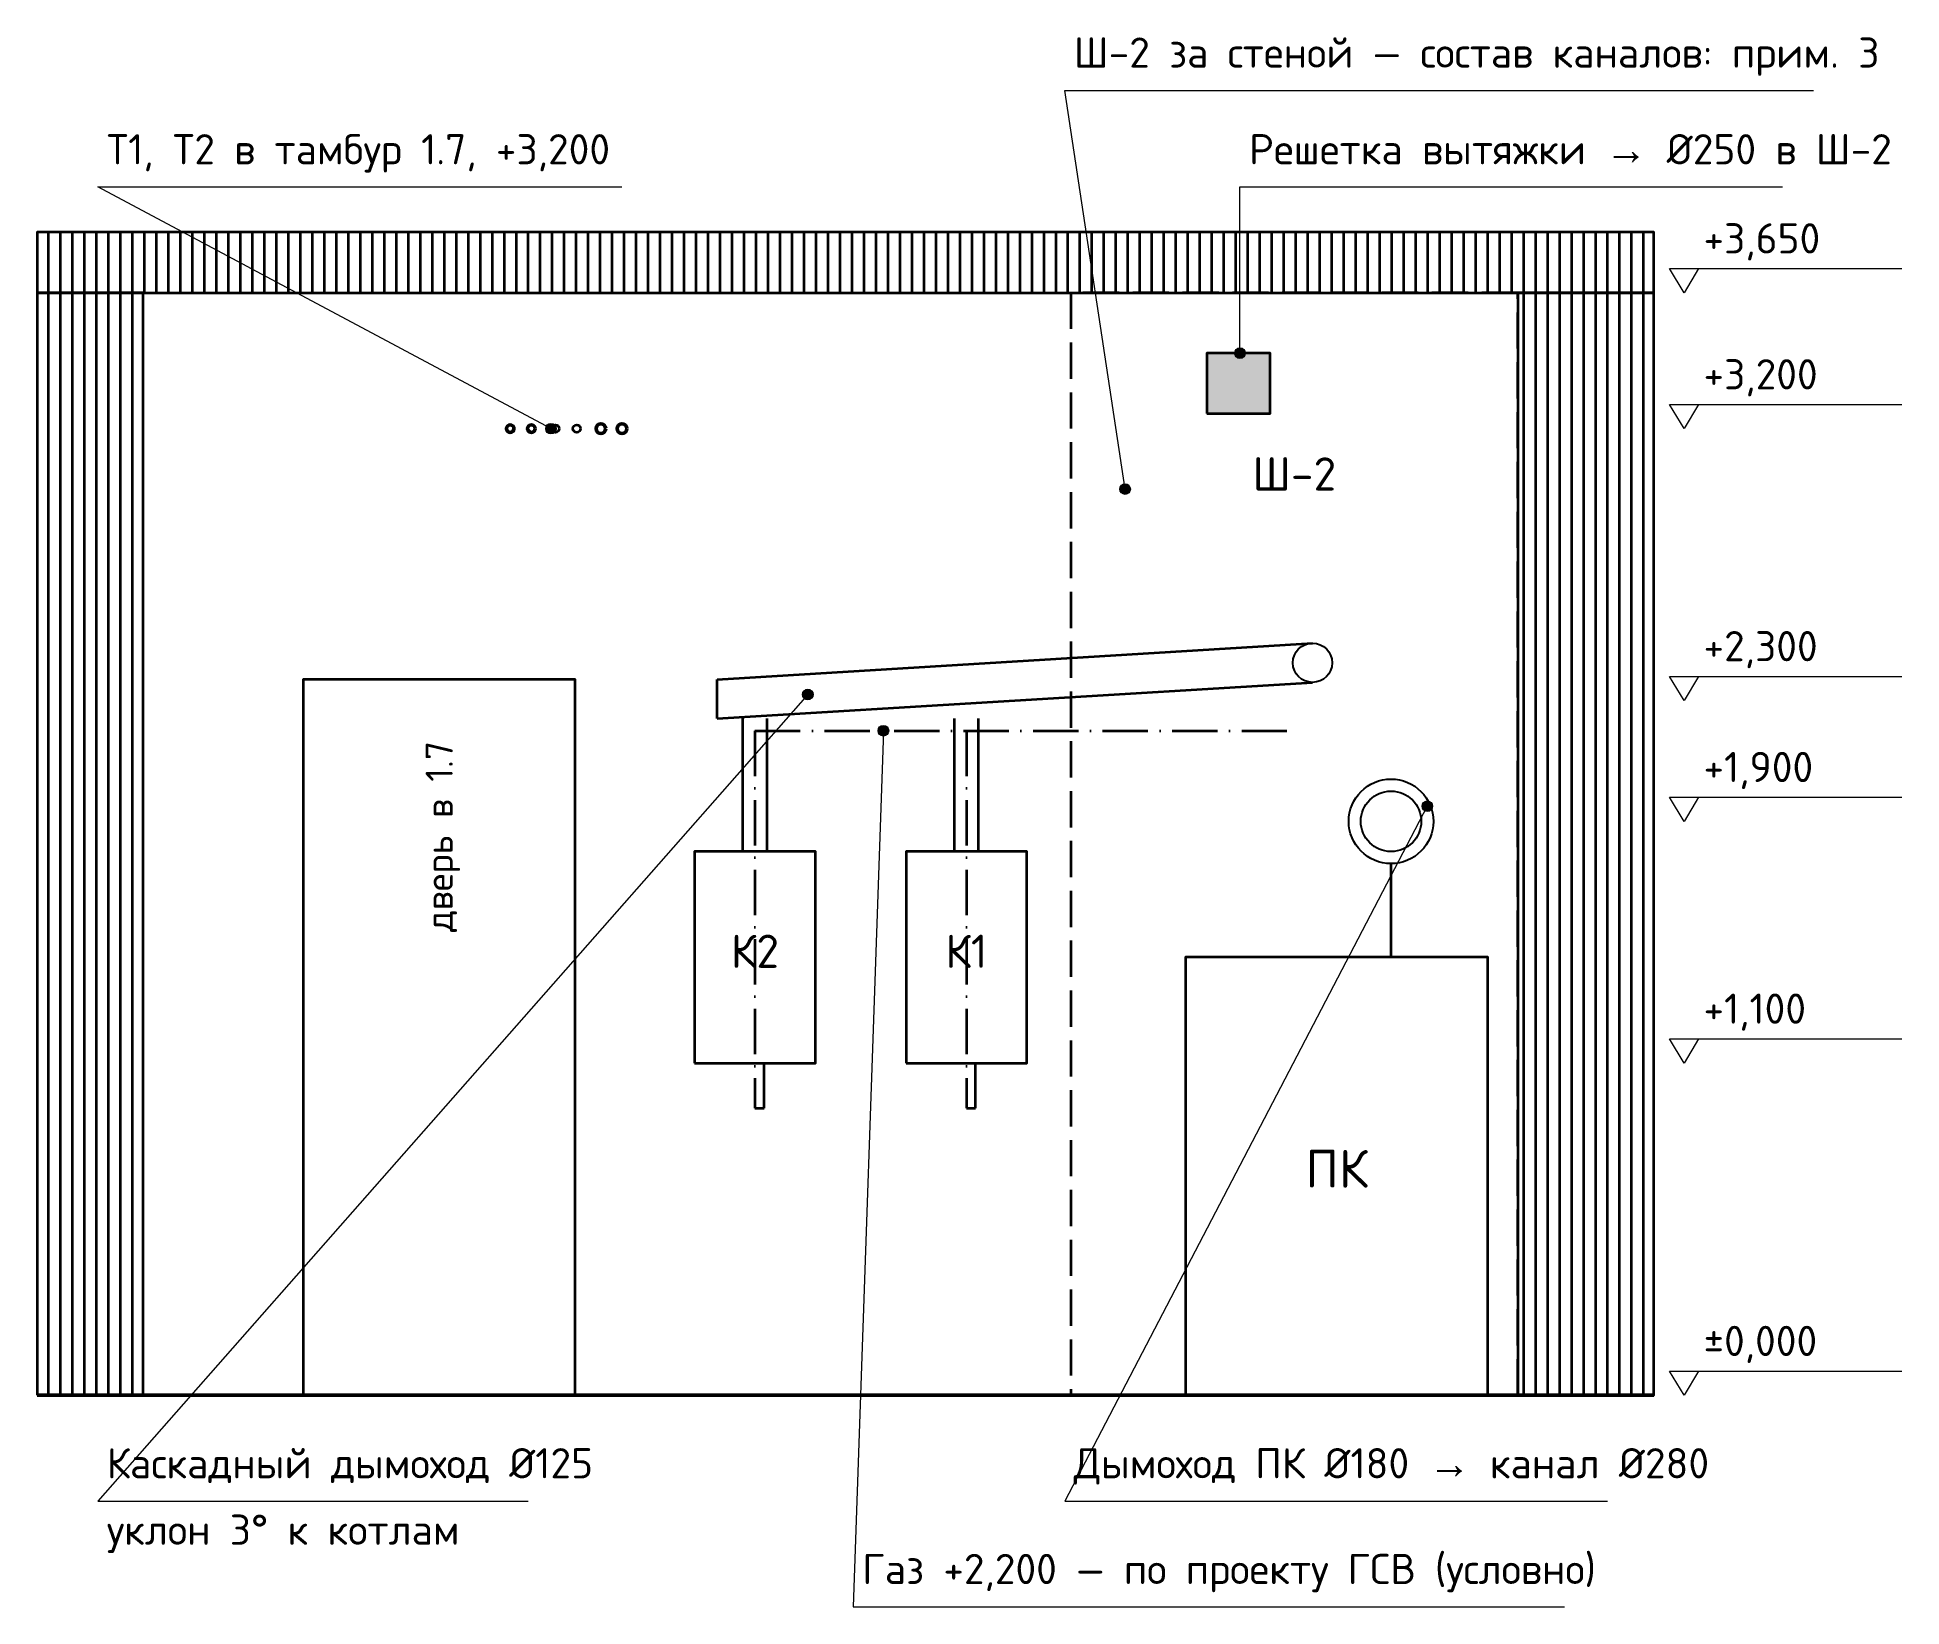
# Model space of a CAD drawing. Header units: millimetres. Extents: x -5016 to 45820, y -6019 to 24496.
# Drawn here: x 39650 to 45820, y 19300 to 24496 of the extents above; entities that cross this region are included whole.
import ezdxf
from ezdxf.enums import TextEntityAlignment as Align

# ---------------------------------------------------------------- set-up
doc = ezdxf.new("R2010")
doc.units = ezdxf.units.MM
doc.linetypes.add('ОВ_ШП', pattern=[460, 300, -80, 0, -80])
doc.linetypes.add('ОВ_ШТРИХ', pattern=[330, 240, -90])
for name, color, linetype, lineweight in [('ОВ_В', 32, 'Continuous', 35), ('ОВ_выноски', 7, 'Continuous', 18), ('ОВ_Г', 42, 'Continuous', 25), ('ОВ_дымоход', 8, 'Continuous', 25), ('ОВ_марки', 7, 'Continuous', 18), ('ОВ_оборуд', 7, 'Continuous', 35), ('ОВ_размеры', 7, 'Continuous', 13), ('ОВ_Т1', 1, 'Continuous', 50), ('ОВ_Т11', 6, 'Continuous', 35), ('ОВ_Т2', 5, 'Continuous', 50), ('ОВ_Т21', 4, 'Continuous', 35), ('ОВ_шахты', 7, 'Continuous', 35)]:
    doc.layers.add(name, color=color, linetype=linetype, lineweight=lineweight)
doc.styles.add('GOST', font='isocpeur.ttf', dxfattribs={"width": 0.9})

msp = doc.modelspace()

# ---------------------------------------------------------------- texts
at = {"layer": 'ОВ_марки', "style": 'GOST'}
for s, p in [('Ш-2 за стеной — состав каналов: прим. 3', (43080, 24365)), ('Т1, Т2 в тамбур 1.7, +3,200', (39880, 24045)), ('Решетка вытяжки → Ø250 в Ш-2', (43660, 24045)), ('Каскадный дымоход Ø125', (39880, 19695)), ('Дымоход ПК Ø180 → канал Ø280', (43080, 19695)), ('Газ +2,200 — по проекту ГСВ (условно)', (42380, 19345))]:
    msp.add_text(s, height=100, dxfattribs=at).set_placement(p, align=Align.BOTTOM_LEFT)
msp.add_text('дверь в 1.7', height=90, rotation=90, dxfattribs=at).set_placement((40980, 21850), align=Align.MIDDLE_CENTER)
for s, height, p in [('К2', 110, (42025, 21470)), ('К1', 110, (42725, 21470)), ('ПК', 125, (43950, 20750))]:
    msp.add_text(s, height=height, dxfattribs=at).set_placement(p, align=Align.MIDDLE_CENTER)
msp.add_text('уклон 3° к котлам', height=100, dxfattribs=at).set_placement((39880, 19605), align=Align.TOP_LEFT)
at = {"layer": 'ОВ_размеры', "style": 'GOST'}
for s, p in [('+3,650', (45164, 23750)), ('+3,200', (45164, 23300)), ('+2,300', (45164, 22400)), ('+1,900', (45164, 22000)), ('+1,100', (45164, 21200)), ('±0,000', (45164, 20100))]:
    msp.add_text(s, height=100, dxfattribs=at).set_placement(p, align=Align.BOTTOM_LEFT)
at = {"layer": 'ОВ_шахты', "style": 'GOST'}
msp.add_text('Ш-2', height=110, dxfattribs=at).set_placement((43810, 23050), align=Align.MIDDLE_CENTER)

# ---------------------------------------------------------------- hatches: boundary and pattern name
at = {"layer": 'ОВ_В'}
msp.add_hatch(color=32, dxfattribs=at).paths.add_polyline_path([(43520, 23250), (43730, 23250), (43730, 23450), (43520, 23450)])
at = {"layer": 'ОВ_выноски'}
h = msp.add_hatch(color=7, dxfattribs=at)
edge = h.paths.add_edge_path()
edge.add_arc((43630, 23450), 17.5, 0, 360)
h = msp.add_hatch(color=7, dxfattribs=at)
edge = h.paths.add_edge_path()
edge.add_arc((41350, 23200), 17.5, 0, 360)
h = msp.add_hatch(color=7, dxfattribs=at)
edge = h.paths.add_edge_path()
edge.add_arc((43250, 23000), 17.5, 0, 360)
h = msp.add_hatch(color=7, dxfattribs=at)
edge = h.paths.add_edge_path()
edge.add_arc((42200, 22320), 17.5, 0, 360)
h = msp.add_hatch(color=7, dxfattribs=at)
edge = h.paths.add_edge_path()
edge.add_arc((42450, 22200), 17.5, 0, 360)
h = msp.add_hatch(color=7, dxfattribs=at)
edge = h.paths.add_edge_path()
edge.add_arc((44250, 21950), 17.5, 0, 360)
at = {"layer": 'ОВ_оборуд'}
h = msp.add_hatch(dxfattribs=at)
h.set_pattern_fill('ANSI31', scale=12.5, angle=45)
h.paths.add_polyline_path([(39650, 23650), (45000, 23650), (45000, 23850), (39650, 23850)])
h = msp.add_hatch(dxfattribs=at)
h.set_pattern_fill('ANSI31', scale=12.5, angle=45)
h.paths.add_polyline_path([(39650, 20000), (40000, 20000), (40000, 23650), (39650, 23650)])
h = msp.add_hatch(dxfattribs=at)
h.set_pattern_fill('ANSI31', scale=12.5, angle=45)
h.paths.add_polyline_path([(44550, 20000), (45000, 20000), (45000, 23650), (44550, 23650)])

# ---------------------------------------------------------------- linework, layer by layer
at = {"layer": 'ОВ_В'}
msp.add_lwpolyline([(43520, 23250), (43730, 23250), (43730, 23450), (43520, 23450)], close=True, dxfattribs=at)
at = {"layer": 'ОВ_выноски'}
for points in [[(43250, 23000), (43050, 24320)], [(43050, 24320), (45528, 24320)], [(41350, 23200), (39850, 24000)], [(39850, 24000), (41584, 24000)], [(43630, 23450), (43630, 24000)], [(43630, 24000), (45426, 24000)], [(42200, 22320), (39850, 19650)], [(42450, 22200), (42350, 19300)], [(44250, 21950), (43050, 19650)], [(39850, 19650), (41274, 19650)], [(43050, 19650), (44846, 19650)], [(42350, 19300), (44704, 19300)]]:
    msp.add_lwpolyline(points, dxfattribs=at)
for centre in [(43630, 23450), (41350, 23200), (43250, 23000), (42200, 22320), (42450, 22200), (44250, 21950)]:
    msp.add_circle(centre, 17.5, dxfattribs=at)
at = {"layer": 'ОВ_Г', "linetype": 'ОВ_ШП', "lineweight": 35, "ltscale": 0.5}
for points in [[(42025, 22200), (43800, 22200)], [(42025, 22200), (42025, 20950), (42055, 20950), (42055, 21100)], [(42725, 22200), (42725, 20950), (42755, 20950), (42755, 21100)]]:
    msp.add_lwpolyline(points, dxfattribs=at)
at = {"layer": 'ОВ_дымоход', "lineweight": 35}
for points in [[(41900, 22370), (43870, 22490)], [(41900, 22240), (41900, 22370)], [(41900, 22240), (43870, 22360)], [(41985, 21800), (41985, 22240)], [(42065, 21800), (42065, 22240)], [(42685, 21800), (42685, 22240)], [(42765, 21800), (42765, 22240)], [(44130, 21450), (44130, 21760)]]:
    msp.add_lwpolyline(points, dxfattribs=at)
at = {"layer": 'ОВ_дымоход'}
for centre, radius in [((43870, 22425), 65), ((44130, 21900), 140), ((44130, 21900), 100)]:
    msp.add_circle(centre, radius, dxfattribs=at)
at = {"layer": 'ОВ_оборуд'}
for points in [[(39650, 23650), (45000, 23650), (45000, 23850), (39650, 23850)], [(39650, 20000), (40000, 20000), (40000, 23650), (39650, 23650)], [(44550, 20000), (45000, 20000), (45000, 23650), (44550, 23650)], [(40530, 20000), (41430, 20000), (41430, 22370), (40530, 22370)], [(41825, 21100), (42225, 21100), (42225, 21800), (41825, 21800)], [(42525, 21100), (42925, 21100), (42925, 21800), (42525, 21800)], [(43450, 20000), (44450, 20000), (44450, 21450), (43450, 21450)]]:
    msp.add_lwpolyline(points, close=True, dxfattribs=at)
at = {"layer": 'ОВ_оборуд', "lineweight": 50}
msp.add_lwpolyline([(39650, 20000), (45000, 20000)], dxfattribs=at)
at = {"layer": 'ОВ_размеры'}
for points in [[(45100, 23650), (45052, 23730), (45148, 23730)], [(45100, 23200), (45052, 23280), (45148, 23280)], [(45100, 22300), (45052, 22380), (45148, 22380)], [(45100, 21900), (45052, 21980), (45148, 21980)], [(45100, 21100), (45052, 21180), (45148, 21180)], [(45100, 20000), (45052, 20080), (45148, 20080)]]:
    msp.add_lwpolyline(points, close=True, dxfattribs=at)
for points in [[(45100, 23730), (45820, 23730)], [(45100, 23280), (45820, 23280)], [(45100, 22380), (45820, 22380)], [(45100, 21980), (45820, 21980)], [(45100, 21180), (45820, 21180)], [(45100, 20080), (45820, 20080)]]:
    msp.add_lwpolyline(points, dxfattribs=at)
at = {"layer": 'ОВ_Т1'}
for centre, radius in [((41285, 23200), 12.5), ((41585, 23200), 16)]:
    msp.add_circle(centre, radius, dxfattribs=at)
at = {"layer": 'ОВ_Т11'}
msp.add_circle((41435, 23200), 12.5, dxfattribs=at)
at = {"layer": 'ОВ_Т2'}
for centre, radius in [((41215, 23200), 12.5), ((41515, 23200), 16)]:
    msp.add_circle(centre, radius, dxfattribs=at)
at = {"layer": 'ОВ_Т21'}
msp.add_circle((41365, 23200), 12.5, dxfattribs=at)
at = {"layer": 'ОВ_шахты', "linetype": 'ОВ_ШТРИХ', "ltscale": 0.5}
msp.add_lwpolyline([(43070, 20000), (44550, 20000), (44550, 23650), (43070, 23650)], close=True, dxfattribs=at)

msp.set_redraw_order([(e.dxf.handle, doc.entitydb.next_handle()) for e in msp.query("TEXT MTEXT ATTDEF DIMENSION ARC_DIMENSION")])  # texts and dimensions are drawn at this point

doc.saveas('drawing.dxf')
